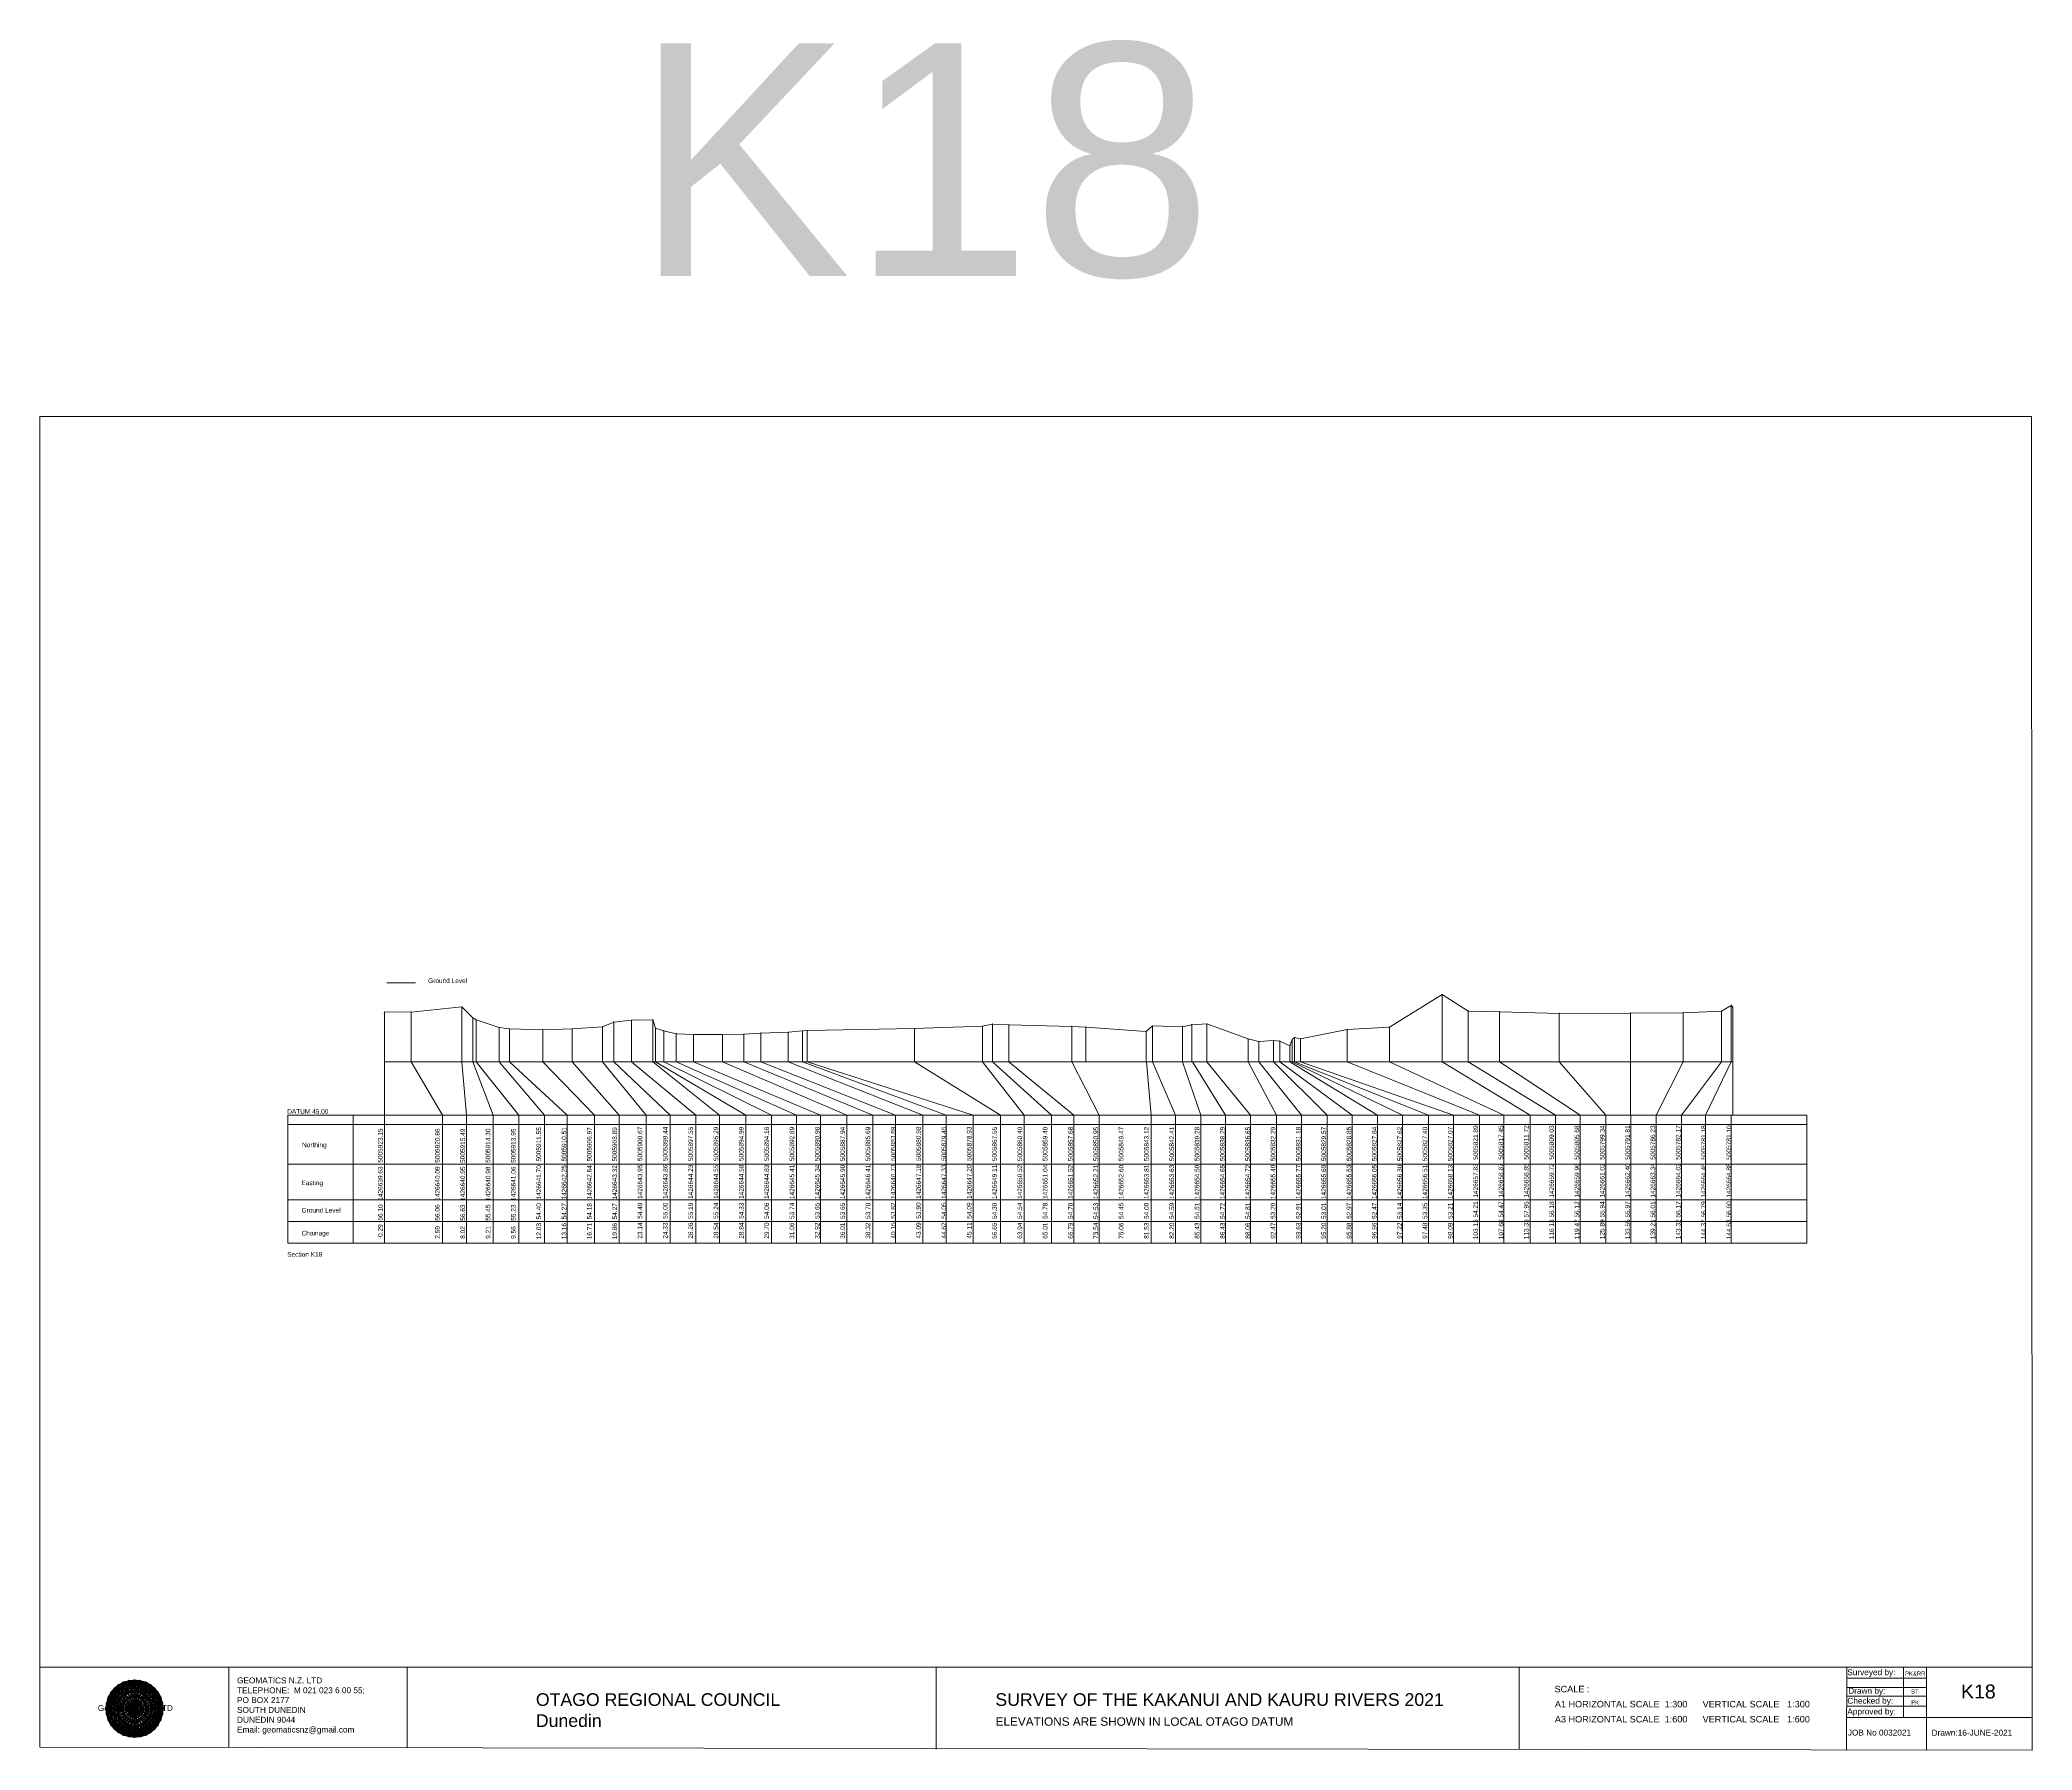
# Model space of a CAD drawing. Header units: millimetres. Extents: x -13804604 to 13046302109, y -19137686871 to 1424964600.
# Drawn here: x -1040640 to -826641, y -23210 to 160512 of the extents above; entities that cross this region are included whole.
import ezdxf

# ---------------------------------------------------------------- set-up
doc = ezdxf.new("R2010")
doc.units = ezdxf.units.MM
doc.header["$PDMODE"] = 35
doc.header["$PDSIZE"] = 20
doc.layers.get('0').update_dxf_attribs({"lineweight": 0})
doc.layers.add('geo', color=7, linetype='Continuous', lineweight=0)
doc.styles.get("Standard").update_dxf_attribs({"font": 'arial.ttf'})

# ---------------------------------------------------------------- blocks, each defined once
blk = doc.blocks.new('Geomatics_Circle_SPT')
at = {"layer": 'geo', "color": 2, "linetype": 'Continuous', "lineweight": 0}
for p, q in [((0, 25.2), (-25.2, 0)), ((-24.7, 4.9), (-4.9, 24.7)), ((-24.7, -4.9), (4.9, 24.7)), ((-9.7, 23.3), (-23.3, 9.6)), ((9.7, 23.3), (-23.3, -9.7)), ((-21, 14), (-14, 21)), ((-21, -14), (14, 21)), ((0, 0), (-17.8, 17.8)), ((-14, 21), (21, -14)), ((23.3, -9.7), (-9.7, 23.3)), ((-4.9, 24.7), (24.7, -4.9)), ((25.2, 0), (0, 25.2)), ((0, 0), (17.8, 17.8)), ((4.9, 24.7), (24.7, 4.9)), ((23.3, 9.7), (9.7, 23.3)), ((14, 21), (21, 14)), ((17.8, 18.1), (17.8, 18.1)), ((4.9, -24.7), (-24.7, 4.9)), ((-24.7, 0), (0, -24.7)), ((-23.3, 9.7), (9.7, -23.3)), ((14, -21), (-21, 14)), ((0, 0), (-17.8, -17.8)), ((21, 14), (-14, -21)), ((-9.7, -23.3), (23.3, 9.7)), ((24.7, 4.9), (-4.9, -24.7)), ((0, 0), (17.8, -17.8)), ((0, -24.8), (25.2, 0)), ((-4.9, -24.7), (-24.7, -4.9)), ((-23.3, -9.7), (-9.7, -23.3)), ((-14, -21), (-21, -14)), ((24.7, -4.9), (4.9, -24.7)), ((9.7, -23.3), (23.3, -9.7)), ((21, -14), (14, -21)), ((-17.8, -17.8), (-17.8, -17.8)), ((4.9, -24.7), (4.9, -24.7)), ((18.1, -17.8), (18.1, -17.8))]:
    blk.add_line(p, q, dxfattribs=at)
at = {"layer": 'geo', "color": 1, "linetype": 'Continuous', "lineweight": 0}
for p, q in [((-25.2, 0), (9.7, 23.3)), ((-25.2, 0), (-9.6, 23.3)), ((-4.9, 24.8), (-24.7, -4.9)), ((4.9, 24.7), (-24.7, 4.9)), ((14, 21), (-24.7, -4.9)), ((-14, 21), (-24.7, 4.9)), ((-23.3, 9.7), (0, 25.2)), ((-23.3, -9.6), (0, 25.2)), ((-23.3, -9.6), (17.8, 17.8)), ((-23.3, 9.7), (-17.8, 17.9)), ((-23.3, -9.6), (-17.8, 17.9)), ((-23.3, 9.7), (17.8, 17.8)), ((4.9, 24.8), (-21, -14)), ((-4.9, 24.7), (-21, 14)), ((14, 21), (-21, 14)), ((-14, 21), (-21, -14)), ((-17.9, 17.6), (-17.9, 17.6)), ((-17.8, 17.8), (9.7, 23.3)), ((-17.8, 17.8), (-9.6, 23.3)), ((-17.8, -17.8), (9.7, 23.3)), ((-17.8, -17.8), (-9.7, 23.3)), ((-9.7, -23.3), (-17.8, 17.8)), ((-17.8, 17.8), (9.7, -23.3)), ((-17.8, 17.8), (23.3, -9.6)), ((-17.8, 17.8), (23.3, 9.7)), ((4.9, 24.7), (-14, 21)), ((-4.9, 24.7), (-14, -20.9)), ((0, 0), (-14, 21)), ((-14, 21), (-4.9, -24.7)), ((-14, 21), (-14, 21)), ((24.7, -4.9), (-14, 21)), ((21, 14), (-14, 21)), ((-9.8, 23.1), (-9.8, 23.1)), ((-9.7, 23.3), (0, 25.2)), ((-9.7, 23.3), (0, -25.2)), ((-9.7, -23.3), (0, 25.2)), ((-9.6, 23.3), (17.8, -17.8)), ((-9.6, 23.3), (25.2, 0)), ((-9.6, 23.3), (17.8, 17.8)), ((-9.6, -23.3), (17.8, 17.9)), ((0, 0), (-4.9, 24.7)), ((-4.9, 24.7), (-4.9, 24.7)), ((21, -14), (-4.9, 24.7)), ((24.8, 4.9), (-4.9, 24.7)), ((14, 21), (-4.9, 24.7)), ((-0.2, 25.1), (-0.2, 25.1)), ((0, 25.2), (9.7, -23.3)), ((0, 25.2), (23.3, -9.7)), ((0, 25.2), (23.3, 9.7)), ((0, 25.2), (9.7, 23.3)), ((0, 0), (4.9, 24.7)), ((0, -25.2), (9.7, 23.3)), ((0, 0), (14, 21)), ((21, 14), (4.9, 24.8)), ((14, -21), (4.9, 24.7)), ((24.7, -4.9), (4.9, 24.7)), ((4.9, 24.7), (4.9, 24.7)), ((4.9, -24.7), (14, 21)), ((9.4, 23.3), (9.4, 23.3)), ((9.7, 23.3), (17.8, -17.8)), ((9.7, 23.3), (25.2, 0)), ((9.7, 23.3), (17.8, 17.9)), ((17.8, 17.8), (9.7, -23.3)), ((21, -14), (14, 21)), ((24.7, 4.9), (14, 21)), ((14, 21), (14, 21)), ((17.6, 17.9), (17.6, 17.9)), ((17.8, 17.8), (23.3, -9.7)), ((17.8, 17.8), (23.3, 9.7)), ((-25.2, 0), (23.3, 9.7)), ((-25.2, 0), (-23.3, 9.7)), ((-23.3, -9.7), (-25.2, 0)), ((-9.6, -23.3), (-25.2, 0)), ((9.7, -23.3), (-25.2, 0)), ((21, 14), (-24.7, 4.9)), ((-21, 14), (-24.7, -4.9)), ((0, 0), (-24.7, 4.9)), ((-24.7, 4.9), (-21, -14)), ((-24.7, 4.9), (-4.9, -24.7)), ((-24.7, 4.9), (14, -21)), ((-24.7, 4.9), (-24.7, 4.9)), ((0, 0), (-24.7, -4.9)), ((-17.8, -17.8), (-23.3, 9.7)), ((0, -25.2), (-23.3, 9.7)), ((-23.3, 9.7), (17.8, -17.8)), ((-23.3, 9.7), (25.2, 0)), ((-23.3, 9.4), (-23.3, 9.4)), ((-23.3, -9.7), (25.2, 0)), ((0, 0), (-21, 14)), ((-21, 14), (-14, -21)), ((-21, 14), (4.9, -24.7)), ((-21, 14), (-21, 14)), ((24.7, 4.9), (-21, 14)), ((0, 0), (-21, -14)), ((-17.8, -17.8), (23.3, 9.7)), ((-14, -21), (24.7, 4.9)), ((0, 0), (-14, -21)), ((25.2, 0), (-9.6, -23.3)), ((-4.9, -24.7), (21, 14)), ((0, 0), (-4.9, -24.7)), ((0, 0), (21, 14)), ((23.3, 9.7), (0, -25.2)), ((0, 0), (24.8, 4.9)), ((0, 0), (4.9, -24.7)), ((0, 0), (14, -21)), ((0, 0), (21, -14)), ((0, 0), (24.8, -4.9)), ((4.9, -24.7), (24.7, 4.9)), ((25.2, 0), (9.7, -23.3)), ((14, -21), (21, 14)), ((23.3, 9.7), (17.8, -17.8)), ((24.7, -4.9), (21, 14)), ((21, 14), (21, 14)), ((21, -14), (24.7, 4.9)), ((23.1, 9.8), (23.1, 9.8)), ((23.3, 9.7), (25.2, 0)), ((25.2, 0), (23.3, -9.6)), ((24.7, 4.9), (24.7, 4.9)), ((25.1, 0.2), (25.1, 0.2)), ((-25.2, 0), (23.3, -9.7)), ((-25.1, -0.2), (-25.1, -0.2)), ((-24.7, -4.9), (-24.7, -4.9)), ((-24.7, -4.9), (-14, -21)), ((-24.7, -4.9), (4.9, -24.7)), ((-24.7, -4.9), (21, -14)), ((-17.8, -17.8), (-23.3, -9.7)), ((0, -25.2), (-23.3, -9.6)), ((17.8, -17.8), (-23.3, -9.6)), ((-23.1, -9.8), (-23.1, -9.8)), ((-21, -14), (24.7, -4.9)), ((-21, -14), (-21, -14)), ((-21, -14), (-4.9, -24.7)), ((-21, -14), (14, -21)), ((23.3, -9.7), (-17.8, -17.8)), ((-14, -21), (21, -14)), ((-4.9, -24.7), (24.7, -4.9)), ((23.3, -9.6), (0, -25.2)), ((4.9, -24.7), (21, -14)), ((14, -21), (24.7, -4.9)), ((23.3, -9.6), (17.8, -17.8)), ((21, -14), (21, -14)), ((23.3, -9.4), (23.3, -9.4)), ((24.7, -4.9), (24.7, -4.9)), ((-9.6, -23.3), (-17.8, -17.8)), ((9.7, -23.3), (-17.8, -17.8)), ((-17.6, -17.9), (-17.6, -17.9)), ((-14, -21), (-14, -21)), ((-14, -21), (4.9, -24.7)), ((17.8, -17.8), (-9.7, -23.3)), ((0, -25.2), (-9.7, -23.3)), ((-9.4, -23.3), (-9.4, -23.3)), ((-4.9, -24.7), (14, -21)), ((-4.9, -24.7), (-4.9, -24.7)), ((9.7, -23.3), (0, -25.2)), ((0.2, -25.1), (0.2, -25.1)), ((4.9, -24.7), (4.9, -24.7)), ((17.8, -17.8), (9.7, -23.3)), ((9.8, -23.1), (9.8, -23.1)), ((14, -21), (14, -21)), ((17.9, -17.6), (17.9, -17.6))]:
    blk.add_line(p, q, dxfattribs=at)
at = {"layer": 'geo', "color": 114, "linetype": 'Continuous', "lineweight": 0}
for p, q in [((17.9, 17.8), (-25.2, 0)), ((-24.7, 4.9), (14, 21)), ((9.7, 23.3), (-23.3, 9.7)), ((-20.9, 14), (4.9, 24.7)), ((0, 25.2), (-17.8, 17.8)), ((-17.8, 17.8), (0, -25.2)), ((-14, 21), (-4.9, 24.7)), ((4.9, -24.7), (-14, 21)), ((0, 0), (-9.7, 23.3)), ((-4.9, 24.7), (14, -21)), ((17.8, -17.8), (0, 25.2)), ((0, 0), (9.7, 23.3)), ((4.9, 24.7), (21, -14)), ((23.3, -9.7), (9.7, 23.3)), ((14, 21), (24.7, -4.9)), ((25.2, 0), (17.8, 17.8)), ((-24.7, -4.9), (21, 14)), ((-14, -21), (-24.7, 4.9)), ((0, 0), (-23.3, 9.7)), ((-23.3, 9.7), (-9.7, -23.3)), ((0, 0), (-23.3, -9.7)), ((-4.9, -24.7), (-21, 14)), ((24.8, 4.9), (-20.9, -14)), ((0, 0), (-9.7, -23.3)), ((0, 0), (23.3, 9.7)), ((0, 0), (9.7, -23.3)), ((0, 0), (23.3, -9.7)), ((21, 14), (24.7, 4.9)), ((-25.2, 0), (-17.8, -17.8)), ((-21, -14), (-24.7, -4.9)), ((-17.8, -17.8), (25.2, 0)), ((24.8, -4.9), (-14, -21)), ((-9.6, -23.3), (23.3, -9.7)), ((21, -14), (-4.9, -24.8)), ((0, -25.2), (17.9, -17.8)), ((14, -21), (4.9, -24.8))]:
    blk.add_line(p, q, dxfattribs=at)
at = {"layer": 'geo', "color": 250, "linetype": 'Continuous', "lineweight": 0}
for p, q in [((-17.8, 17.8), (17.8, 17.8)), ((-17.8, -17.8), (-17.8, 17.8)), ((-14, 21), (-14, 21)), ((14, 21), (-14, 21)), ((-14, 20.9), (-14, -21)), ((-9.7, 23.3), (9.7, 23.3)), ((-9.7, -23.3), (-9.7, 23.3)), ((-4.9, 24.7), (4.9, 24.7)), ((-4.9, 24.7), (-4.9, -24.7)), ((0, 0), (0, 25.2)), ((4.9, 24.7), (4.9, -24.7)), ((9.7, -23.3), (9.7, 23.3)), ((14, 21), (14, -21)), ((17.8, -17.8), (17.8, 17.8)), ((0, 0), (-25.2, 0)), ((24.7, 4.9), (-24.7, 4.9)), ((-24.7, 4.9), (-24.7, -4.9)), ((-23.3, 9.7), (23.3, 9.7)), ((-23.3, 9.7), (-23.3, 9.7)), ((-23.3, -9.7), (-23.3, 9.7)), ((21, 14), (-21, 14)), ((-21, 14), (-21, -14)), ((0, 0), (0, -25.2)), ((0, 0), (25.2, 0)), ((21, 14), (21, 14)), ((21, -14), (21, 14)), ((23.3, 9.7), (23.3, -9.7)), ((24.7, 4.9), (24.7, 4.9)), ((24.7, -4.9), (24.7, 4.9)), ((-24.7, -4.9), (24.7, -4.9)), ((23.3, -9.7), (-23.3, -9.7)), ((-21, -14), (21, -14)), ((17.8, -17.8), (-17.8, -17.8)), ((-14, -21), (14, -21)), ((9.7, -23.3), (-9.7, -23.3)), ((-4.9, -24.7), (4.9, -24.7))]:
    blk.add_line(p, q, dxfattribs=at)
blk = doc.blocks.new('GeomaticsNZ TITLE BLOCK')
at = {"color": 7, "linetype": 'Continuous', "lineweight": 0}
for p, q in [((0, 94.9), (0, 1579.2)), ((0, 1579.2), (2363.4, 1579.2)), ((2363.4, 1579.2), (2364, 94.9)), ((2364, 94.9), (0, 94.9)), ((0, 94.9), (0, 0)), ((15.9, 94.9), (2364, 94.9)), ((224.3, 95.2), (224.3, -0.3)), ((2364, 94.9), (382.6, 94.9)), ((435.8, 95.2), (435.8, -0.7)), ((1063.4, 94.9), (1063.4, -2.4)), ((1755.4, 94.9), (1755.4, -2.6)), ((2143.9, 94.9), (2143.7, -3)), ((2211.5, 94.9), (2211.5, 36.1)), ((2238.6, 94.8), (2238.6, -3.2)), ((2364, -3.5), (2364, 94.9)), ((2143.9, 81.9), (2238.6, 81.7)), ((2143.9, 71), (2238.6, 71)), ((2143.6, 60.4), (2238.6, 60.4)), ((2143.8, 48.6), (2238.6, 48.6)), ((2143.8, 35.4), (2364, 35.3)), ((0, 0), (2364, -3.5))]:
    blk.add_line(p, q, dxfattribs=at)
at = {"color": 7, "linetype": 'Continuous', "lineweight": 0, "xscale": 1.36, "yscale": 1.36, "zscale": 1.36}
blk.add_blockref('Geomatics_Circle_SPT', (112.4, 45.7), dxfattribs=at)
at = {"color": 7, "linetype": 'Continuous', "lineweight": 0}
for s, p in [('PK&RR', (2213.2, 84.8)), ('ST', (2220.3, 63.6)), ('PK', (2220.4, 50.6))]:
    blk.add_text(s, height=5, dxfattribs=at).set_placement(p)
at = {"color": 7, "linetype": 'Continuous', "lineweight": 0, "attachment_point": 1}
for s, width, heights, insert, char_height in [('{\\C256;GEOMATICS N.Z. LTD                   \\PTELEPHONE:  M 021 023 6 00 55;\\PPO BOX 2177\\PSOUTH DUNEDIN\\PDUNEDIN 9044\\PEmail: geomaticsnz@gmail.com}', 3535.727, [94.7], (234, 82.7), 7), ('{\\C256;Surveyed by:}', 3535.727, [0], (2144.7, 92.4), 7), ('{\\C256;Geomatics N.Z. LTD                   }', 125.079, [15.8], (68.8, 49.9), 7), ('{\\C256;OTAGO REGIONAL COUNCIL\\PDunedin}', 3535.727, [0], (588.6, 64), 15), ('{\\C256;SURVEY OF THE KAKANUI AND KAURU RIVERS 2021}', 3535.727, [0], (1133.8, 64), 15), ('{\\C256;Checked by:}', 3535.727, [0], (2144.7, 58.6), 7), ('{\\C256;Drawn by:}', 3535.727, [0], (2145.8, 70.4), 7), ('{\\C256;ELEVATIONS ARE SHOWN IN LOCAL OTAGO DATUM}', 3535.727, [0], (1134.1, 35.4), 10), ('{\\C256;Approved by:}', 3535.727, [0], (2144.7, 45.9), 7), ('{\\C256;JOB No 0032021}', 3535.727, [0], (2145.3, 20.8), 7), ('{\\C256;Drawn:16-JUNE-2021}', 3535.727, [0], (2244.7, 20.7), 7)]:
    blk.add_mtext_dynamic_manual_height_columns(s, width=width, gutter_width=159, heights=heights, dxfattribs=dict(at, insert=insert, char_height=char_height))

msp = doc.modelspace()

# ---------------------------------------------------------------- linework, layer by layer
at = {"color": 1, "linetype": 'Continuous', "lineweight": 0}
msp.add_line((-1003366.695, 59216.721), (-1000294.523, 59216.721), dxfattribs=at)
at = {"lineweight": 0}
for p, q in [((-890009.952, 57945), (-890009.952, 52591.629)), ((-887211.037, 56176), (-887211.037, 50743.884)), ((-883869.241, 56116), (-883869.241, 50743.884)), ((-877441.3, 55936), (-877441.3, 50743.884)), ((-869786.355, 55966), (-869786.355, 50743.884)), ((-864127.77, 56006), (-864127.77, 50743.884)), ((-860011.258, 56166), (-860011.258, 50743.884)), ((-921140.694, 54594), (-921140.694, 50743.884)), ((-917908.027, 54594), (-917908.027, 50743.884)), ((-916906.998, 54715), (-916906.998, 50743.884)), ((-915279.27, 54805), (-915279.27, 50743.884)), ((-900206.139, 54205), (-900206.139, 50743.884)), ((-895653.6, 54465), (-895653.6, 50743.884)), ((-910867.121, 53195), (-910867.121, 50743.884)), ((-909710.311, 52905), (-909710.311, 50743.884)), ((-908137.152, 53005), (-908137.152, 50743.884)), ((-907453.756, 52965), (-907453.756, 50743.884)), ((-906371.263, 52465), (-906371.263, 50743.884)), ((-906112.103, 53135), (-906112.103, 50743.884)), ((-905859.388, 53345), (-905859.388, 50743.884)), ((-905243.025, 53206), (-905243.025, 50743.884)), ((-995311.214, 50743.884), (-994820.567, 45000)), ((-994129.209, 50743.884), (-991931.601, 45000)), ((-993771.542, 50743.884), (-989189.531, 45000)), ((-991302.173, 50743.884), (-986447.461, 45000)), ((-990180.954, 50743.884), (-983999.181, 45000)), ((-986629.156, 50743.884), (-981061.248, 45000)), ((-983477.363, 50743.884), (-978417.112, 45000)), ((-979001.503, 50743.884), (-972932.972, 45000)), ((-977076.093, 50743.884), (-970190.901, 45000)), ((-974794.591, 50743.884), (-967646.115, 45000)), ((-974493.824, 50743.884), (-964810.504, 45000)), ((-973633.419, 50743.884), (-962048.457, 45000)), ((-972280.706, 50743.884), (-959354.259, 45000)), ((-970413.046, 50743.884), (-956777.42, 45000)), ((-967322.068, 50743.884), (-953959.224, 45000)), ((-965017.787, 50743.884), (-951182.313, 45000)), ((-960245.627, 50743.884), (-945805.738, 45000)), ((-958712.576, 50743.884), (-943294.698, 45000)), ((-958221.784, 50743.884), (-940401.006, 45000)), ((-946682.611, 50743.884), (-937436.134, 45000)), ((-939397.515, 50743.884), (-934894.813, 45000)), ((-938323.206, 50743.884), (-931968.45, 45000)), ((-936545.709, 50743.884), (-929581.154, 45000)), ((-929797.818, 50743.884), (-926847.312, 45000)), ((-921140.694, 50743.884), (-918664.711, 45000)), ((-917908.027, 50743.884), (-915946.994, 45000)), ((-916846.052, 50743.884), (-913291.995, 45000)), ((-915279.27, 50743.884), (-910602.531, 45000)), ((-910867.121, 50743.884), (-907799.34, 45000)), ((-909710.311, 50743.884), (-905120.34, 45000)), ((-908137.152, 50743.884), (-902370.38, 45000)), ((-907453.756, 50743.884), (-899673.638, 45000)), ((-906371.263, 50743.884), (-896976.902, 45000)), ((-906112.103, 50743.884), (-894275.291, 45000)), ((-905859.388, 50743.884), (-891465.406, 45000)), ((-905243.025, 50743.884), (-888798.071, 45000)), ((-900206.139, 50743.884), (-885993.24, 45000)), ((-895653.6, 50743.884), (-883385.163, 45000)), ((-887211.037, 50743.884), (-877842.59, 45000)), ((-883869.241, 50743.884), (-875187.895, 45000)), ((-877441.3, 50743.884), (-872437.293, 45000)), ((-869786.355, 50743.884), (-869786.355, 45000)), ((-864127.77, 50743.884), (-867011.888, 45000)), ((-860011.258, 50743.884), (-864304.069, 45000))]:
    msp.add_line(p, q, dxfattribs=at)
at = {"color": 7, "linetype": 'Continuous', "lineweight": 0}
for p, q in [((-1003626.68, 56102), (-1003626.68, 31248.305)), ((-1000749.292, 56062), (-1000749.292, 50743.884)), ((-995311.214, 56632), (-995311.214, 50743.884)), ((-994129.209, 55452), (-994129.209, 50743.884)), ((-993771.542, 55232), (-993771.542, 50743.884)), ((-991302.173, 54402), (-991302.173, 50743.884)), ((-990180.954, 54272), (-990180.954, 50743.884)), ((-986629.156, 54182), (-986629.156, 50743.884)), ((-983477.363, 54272), (-983477.363, 50743.884)), ((-979001.503, 55002), (-979001.503, 50743.884)), ((-977076.093, 55193), (-977076.093, 50743.884)), ((-974794.591, 55243), (-974794.591, 50743.884)), ((-974493.824, 54333), (-974493.824, 50743.884)), ((-973633.419, 54063), (-973633.419, 50743.884)), ((-972280.706, 53743), (-972280.706, 50743.884)), ((-970413.046, 53653), (-970413.046, 50743.884)), ((-967322.068, 53653), (-967322.068, 50743.884)), ((-965017.787, 53703), (-965017.787, 50743.884)), ((-960245.627, 53903), (-960245.627, 50743.884)), ((-958712.576, 54053), (-958712.576, 50743.884)), ((-958221.784, 54093), (-958221.784, 50743.884)), ((-946682.611, 54304), (-946682.611, 50743.884)), ((-939397.515, 54544), (-939397.515, 50743.884)), ((-938323.206, 54784), (-938323.206, 50743.884)), ((-936545.709, 54704), (-936545.709, 50743.884)), ((-929797.818, 54534), (-929797.818, 50743.884)), ((-1003626.68, 50743.884), (-858809.461, 50743.884)), ((-979001.503, 49285.043), (-979001.503, 49113.884)), ((-1013999.52, 45000), (-850836.072, 45000)), ((-1013999.52, 45000), (-1013999.52, 31248.305)), ((-1006986.37, 45000), (-1006986.37, 31248.305)), ((-850836.072, 45000), (-850836.072, 31248.305)), ((-1013999.52, 43982.376), (-850836.072, 43982.376)), ((-1013999.52, 39745.785), (-850836.072, 39745.785)), ((-1013999.52, 35892.425), (-850836.072, 35892.425)), ((-1013999.52, 33595.271), (-850836.072, 33595.271)), ((-1013999.52, 31248.305), (-850836.072, 31248.305)), ((-1010818.356, 29878.784), (-1010818.356, 29878.784))]:
    msp.add_line(p, q, dxfattribs=at)
at = {"linetype": 'Continuous', "lineweight": 0}
for p, q in [((-858809.461, 56596), (-858809.461, 45000)), ((-1000749.292, 50743.884), (-997374.165, 45000)), ((-997374.165, 45000), (-997374.165, 31248.305)), ((-994820.567, 31248.305), (-994820.567, 45000)), ((-991931.601, 31248.305), (-991931.601, 45000)), ((-989189.531, 31248.305), (-989189.531, 45000)), ((-986447.461, 31248.305), (-986447.461, 45000)), ((-983999.181, 31248.305), (-983999.181, 45000)), ((-981061.248, 31248.305), (-981061.248, 45000)), ((-978417.112, 31248.305), (-978417.112, 45000)), ((-972932.972, 31248.305), (-972932.972, 45000)), ((-970190.901, 31248.305), (-970190.901, 45000)), ((-967646.115, 31248.305), (-967646.115, 45000)), ((-964810.504, 31248.305), (-964810.504, 45000)), ((-962048.457, 31248.305), (-962048.457, 45000)), ((-959354.259, 31248.305), (-959354.259, 45000)), ((-956777.42, 31248.305), (-956777.42, 45000)), ((-953959.224, 31248.305), (-953959.224, 45000)), ((-951182.313, 31248.305), (-951182.313, 45000)), ((-945805.738, 31248.305), (-945805.738, 45000)), ((-943294.698, 31248.305), (-943294.698, 45000)), ((-940401.006, 31248.305), (-940401.006, 45000)), ((-937436.134, 31248.305), (-937436.134, 45000)), ((-934894.813, 31248.305), (-934894.813, 45000)), ((-931968.45, 31248.305), (-931968.45, 45000)), ((-929581.154, 31248.305), (-929581.154, 45000)), ((-926847.312, 31248.305), (-926847.312, 45000)), ((-918664.711, 31248.305), (-918664.711, 45000)), ((-915946.994, 31248.305), (-915946.994, 45000)), ((-913291.995, 31248.305), (-913291.995, 45000)), ((-910602.531, 31248.305), (-910602.531, 45000)), ((-907799.34, 31248.305), (-907799.34, 45000)), ((-905120.34, 31248.305), (-905120.34, 45000)), ((-902370.38, 31248.305), (-902370.38, 45000)), ((-899673.638, 31248.305), (-899673.638, 45000)), ((-896976.902, 31248.305), (-896976.902, 45000)), ((-894275.291, 31248.305), (-894275.291, 45000)), ((-891465.406, 31248.305), (-891465.406, 45000)), ((-888798.071, 31248.305), (-888798.071, 45000)), ((-885993.24, 31248.305), (-885993.24, 45000)), ((-883385.163, 31248.305), (-883385.163, 45000)), ((-877842.59, 31248.305), (-877842.59, 45000)), ((-875187.895, 31248.305), (-875187.895, 45000)), ((-872437.293, 31248.305), (-872437.293, 45000)), ((-869764.25, 31248.305), (-869764.25, 45000)), ((-867011.888, 31248.305), (-867011.888, 45000)), ((-864304.069, 31248.305), (-864304.069, 45000)), ((-861740.667, 31248.305), (-861740.667, 45000)), ((-858959.701, 31248.305), (-858959.701, 45000))]:
    msp.add_line(p, q, dxfattribs=at)
at = {"color": 1, "linetype": 'Continuous', "lineweight": 0}
msp.add_lwpolyline([(-858809.461, 56596), (-858962.481, 56786), (-860011.258, 56166), (-864127.77, 56006), (-869786.355, 55966), (-877441.3, 55936), (-883869.241, 56116), (-887211.037, 56176), (-890009.952, 57945), (-895653.6, 54465), (-900206.139, 54205), (-905243.025, 53206), (-905859.388, 53345), (-906112.103, 53135), (-906371.263, 52465), (-907453.756, 52965), (-908137.152, 53005), (-909710.311, 52905), (-910867.121, 53195), (-915279.27, 54805), (-916906.998, 54715), (-917908.027, 54505), (-921140.694, 54594), (-921809.493, 54004), (-928272.986, 54454), (-929797.818, 54534), (-936545.709, 54704), (-938323.206, 54784), (-939397.515, 54544), (-946682.611, 54304), (-958221.784, 54093), (-958712.576, 54053), (-960245.627, 53903), (-963189.565, 53823), (-965017.787, 53703), (-967322.068, 53653), (-970413.046, 53653), (-972280.706, 53743), (-973633.419, 54063), (-974493.824, 54333), (-974794.591, 55243), (-977076.093, 55193), (-979001.503, 55002), (-980196.499, 54492), (-983477.363, 54272), (-986629.156, 54182), (-990180.954, 54272), (-991302.173, 54402), (-993771.542, 55232), (-994129.209, 55452), (-995311.214, 56632), (-1000749.292, 56062), (-1003626.68, 56102)], dxfattribs=at)
at = {"color": 7, "linetype": 'Continuous', "lineweight": 0}
for points in [[(-890009.952, 57945), (-890009.952, 50743.884), (-880552.822, 45000), (-880552.822, 31248.305)], [(-980196.915, 54491.972), (-980192.052, 50743.884), (-975504.51, 45000), (-975504.51, 31248.305)], [(-963189.565, 53823), (-963189.565, 50743.884), (-948717.866, 45000), (-948717.866, 31248.305)], [(-921809.493, 54004), (-921809.493, 50743.884)], [(-921766.988, 50743.884), (-921259.637, 45000), (-921259.637, 31248.305)]]:
    msp.add_lwpolyline(points, dxfattribs=at)
at = {"linetype": 'Continuous', "lineweight": 0}
msp.add_lwpolyline([(-858962.481, 56786), (-858962.481, 50743.884), (-861740.667, 45000)], dxfattribs=at)
at = {"lineweight": 0}
msp.add_lwpolyline([(-928272.986, 54454), (-928272.986, 50743.884)], dxfattribs=at)
for p in [(-890009.952, 57945), (-1003626.68, 55913.648), (-1000749.292, 56062), (-995311.214, 56632), (-887211.037, 56176), (-883869.241, 56116), (-877441.3, 55936), (-869786.355, 55966), (-864127.77, 56006), (-860011.258, 56166), (-858962.481, 56786), (-858809.461, 56596), (-994129.209, 55452), (-993771.542, 55232), (-991302.173, 54402), (-990180.954, 54272), (-986629.156, 54182), (-983477.363, 54272), (-980196.499, 54492), (-979001.503, 55002), (-977076.093, 55193), (-974794.591, 55243), (-974493.824, 54333), (-973633.419, 54063), (-972280.706, 53743), (-970413.046, 53653), (-967322.068, 53653), (-965017.787, 53703), (-963189.565, 53823), (-960245.627, 53903), (-958712.576, 54053), (-958221.784, 54093), (-946682.611, 54304), (-939397.515, 54544), (-938323.206, 54784), (-936545.709, 54704), (-929797.818, 54534), (-928272.986, 54454), (-921809.493, 54004), (-921140.694, 54594), (-917908.027, 54505), (-916906.998, 54715), (-915279.27, 54805), (-900206.139, 54205), (-895653.6, 54465), (-910867.121, 53195), (-909710.311, 52905), (-908137.152, 53005), (-907453.756, 52965), (-906371.263, 52465), (-906112.103, 53135), (-905859.388, 53345), (-905243.025, 53206)]:
    msp.add_point(p, dxfattribs=at)
at = {"linetype": 'Continuous', "lineweight": 0}
msp.add_point((-1013999.52, 45000), dxfattribs=at)

# ---------------------------------------------------------------- block references
at = {"color": 7, "linetype": 'Continuous', "lineweight": 0, "xscale": 90.52460151977424, "yscale": 90.52460151977424, "zscale": 90.52460151977424}
msp.add_blockref('GeomaticsNZ TITLE BLOCK', (-1040640.124, -22888.858), dxfattribs=at)

# ---------------------------------------------------------------- texts
at = {"color": 7, "linetype": 'Continuous', "lineweight": 0}
for s, height, p in [('Ground Level', 500, (-998935.75, 59194.517)), ('DATUM 45.00', 500, (-1014070.266, 45146.766)), ('Northing', 500, (-1012473.261, 41560.657)), ('Easting', 500, (-1012546.065, 37481.59)), ('Ground Level', 500, (-1012527.989, 34533.521)), ('Chainage', 500, (-1012525.601, 32077.102)), ('Section K18', 500, (-1014070.278, 29797.682)), ('SCALE :  ', 700, (-877940.722, -16997.062)), ('K18', 1500, (-834281.798, -17657.439)), ('A1 HORIZONTAL SCALE  1:300      VERTICAL SCALE   1:300 ', 700, (-877908.321, -18614.741)), ('A3 HORIZONTAL SCALE  1:600      VERTICAL SCALE   1:600', 700, (-877908.321, -20232.42))]:
    msp.add_text(s, height=height, dxfattribs=at).set_placement(p)
for s, p in [('-0.29  56.10  1426639.63  5005923.15', (-1003820.051, 31691.989)), ('2.59   56.06  1426640.09  5005920.86', (-997685.067, 31725.943)), ('8.02   56.63  1426640.95  5005915.49', (-994965.455, 31718.099)), ('9.21   55.45  1426640.98  5005914.30', (-992245.501, 31717.417)), ('9.56   55.23  1426641.06  5005913.95', (-989525.548, 31717.417)), ('12.03  54.40  1426641.70  5005911.55', (-986805.594, 31670.35)), ('13.16  54.27  1426642.25  5005910.51', (-984085.64, 31670.35)), ('16.71  54.18  1426642.64  5005906.97', (-981365.687, 31670.35)), ('19.86  54.27  1426643.32  5005903.89', (-978646.074, 31670.35)), ('23.14  54.49  1426643.95  5005900.67', (-975926.121, 31725.943)), ('24.33  55.00  1426643.86  5005899.44', (-973206.167, 31725.943)), ('26.26  55.19  1426644.23  5005897.55', (-970486.213, 31725.943)), ('28.54  55.24  1426644.55  5005895.29', (-967766.26, 31725.943)), ('28.84  54.33  1426644.58  5005894.99', (-965046.647, 31725.943)), ('29.70  54.06  1426644.83  5005894.16', (-962326.694, 31725.943)), ('31.06  53.74  1426645.41  5005892.89', (-959606.74, 31717.076)), ('32.92  53.65  1426645.34  5005890.98', (-956886.786, 31717.076)), ('36.01  53.65  1426645.90  5005887.94', (-954166.833, 31717.076)), ('38.32  53.70  1426646.41  5005885.69', (-951446.879, 31717.076)), ('40.15  53.82  1426646.73  5005883.89', (-948726.926, 31737.54)), ('43.09  53.90  1426647.18  5005880.98', (-946006.972, 31737.54)), ('44.62  54.05  1426647.33  5005879.45', (-943287.018, 31737.54)), ('45.11  54.09  1426647.20  5005878.93', (-940567.065, 31737.54)), ('56.65  54.30  1426649.11  5005867.55', (-937847.111, 31717.417)), ('63.94  54.54  1426650.52  5005860.40', (-935127.157, 31720.145)), ('65.01  54.78  1426651.04  5005859.40', (-932407.204, 31720.145)), ('66.79  54.70  1426651.52  5005857.68', (-929687.591, 31720.145)), ('73.54  54.53  1426652.21  5005850.95', (-926967.979, 31713.324)), ('75.06  54.45  1426652.60  5005849.47', (-924248.025, 31713.324)), ('81.53  54.00  1426653.81  5005843.12', (-921528.413, 31718.099)), ('82.20  54.59  1426653.63  5005842.41', (-918808.459, 31718.099)), ('85.43  54.51  1426654.50  5005839.28', (-916088.505, 31718.099)), ('86.43  54.72  1426654.65  5005838.29', (-913368.552, 31718.099)), ('88.06  54.81  1426654.72  5005836.65', (-910648.598, 31718.099)), ('92.47  53.20  1426655.40  5005832.29', (-907928.645, 31717.417)), ('93.63  52.91  1426655.77  5005831.18', (-905208.691, 31717.417)), ('95.20  53.01  1426655.69  5005829.57', (-902488.737, 31717.417)), ('95.88  52.97  1426655.53  5005828.85', (-899768.784, 31717.417)), ('96.96  52.47  1426656.05  5005827.84', (-897048.83, 31717.417)), ('97.22  53.14  1426656.30  5005827.62', (-894329.217, 31717.417)), ('97.48  53.35  1426656.51  5005827.40', (-891609.264, 31717.417)), ('98.09  53.21  1426658.13  5005827.07', (-888889.31, 31717.417)), ('103.13 54.21  1426657.83  5005821.89', (-886169.357, 31670.35)), ('107.68 54.47  1426658.87  5005817.45', (-883449.403, 31670.35)), ('113.33 57.95  1426658.85  5005811.72', (-880729.79, 31670.35)), ('116.13 56.18  1426659.72  5005809.03', (-878009.837, 31670.35)), ('119.47 56.12  1426659.96  5005805.68', (-875289.883, 31670.35)), ('125.89 55.94  1426661.02  5005799.34', (-872570.271, 31670.35)), ('133.55 55.97  1426662.40  5005791.81', (-869850.317, 31670.35)), ('139.21 56.01  1426663.34  5005786.23', (-867130.363, 31670.35)), ('143.32 56.17  1426664.02  5005782.17', (-864410.41, 31670.35)), ('144.37 56.79  1426664.45  5005781.18', (-861690.456, 31670.35)), ('144.53 56.60  1426664.88  5005781.10', (-858970.503, 31670.35))]:
    msp.add_text(s, height=500, rotation=90, dxfattribs=at).set_placement(p)
at = {"insert": (-976811.421, 160139.013), "char_height": 25000, "attachment_point": 1}
msp.add_mtext_dynamic_manual_height_columns('K18', width=97508.68034, gutter_width=25000, heights=[0], dxfattribs=at)

doc.saveas('drawing.dxf')
